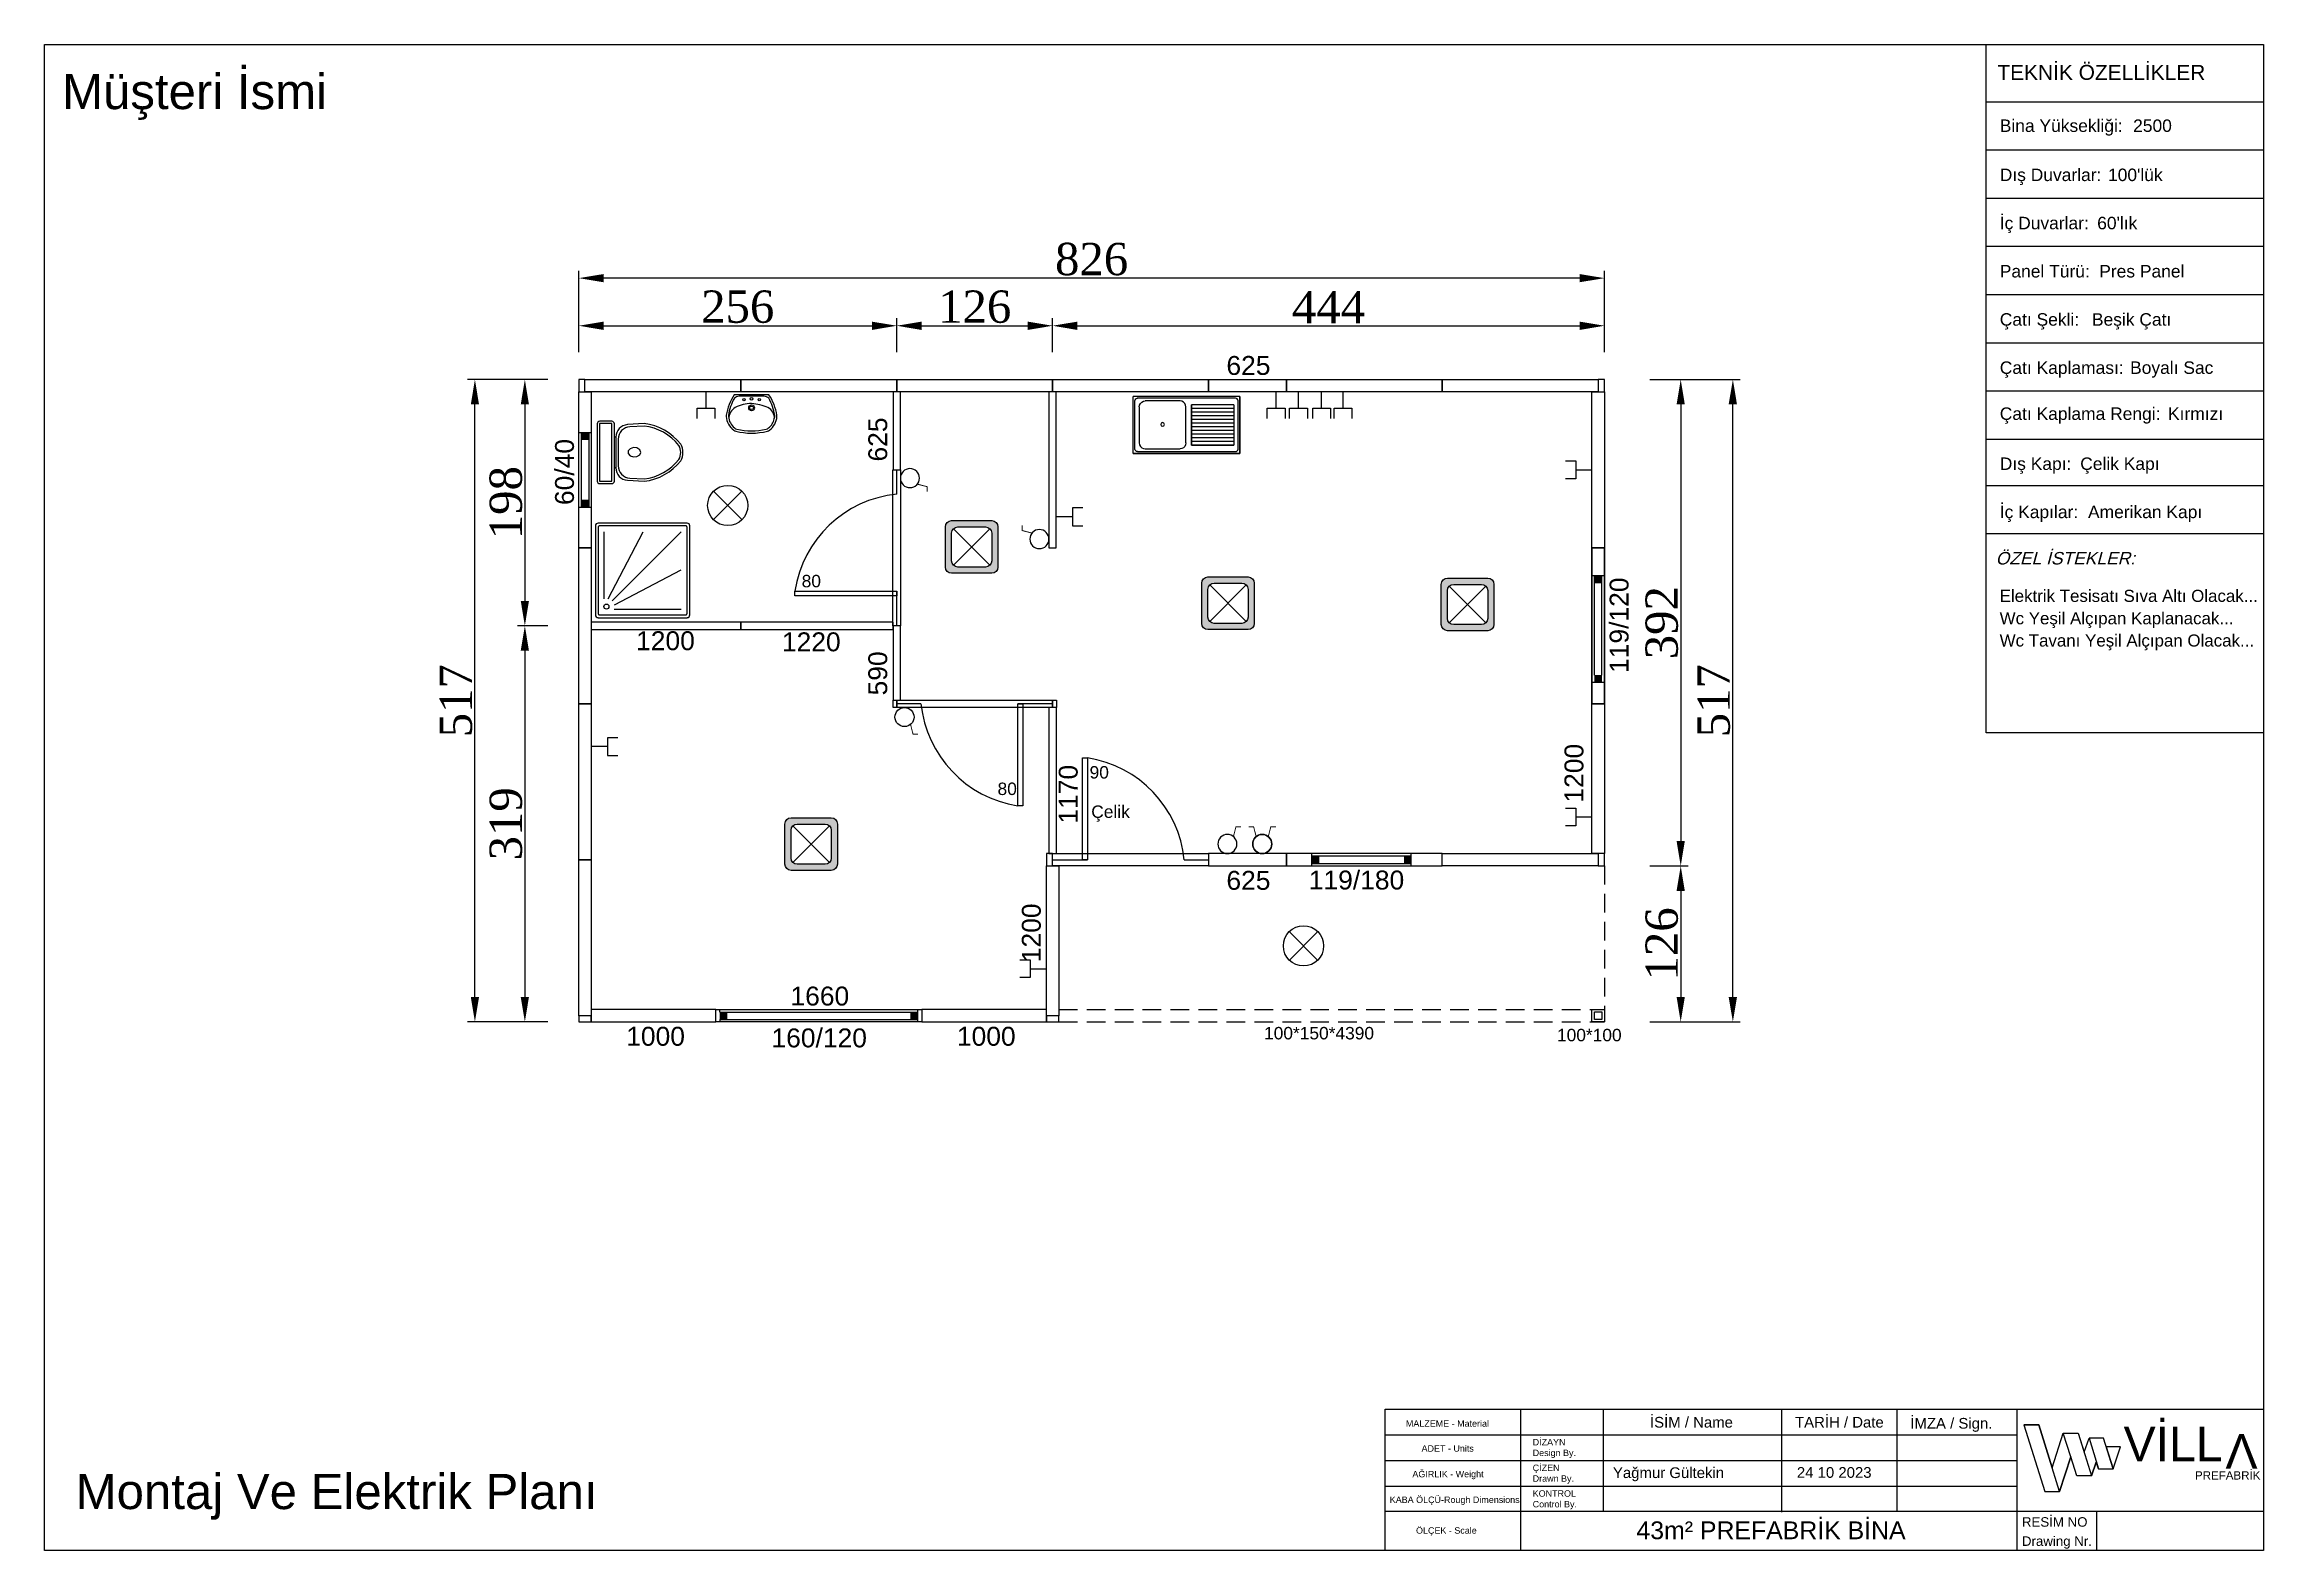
# Model space of a CAD drawing. Header units: millimetres. Extents: x 207124 to 218642, y -214832 to -203379.
# Drawn here: x 208136 to 209923, y -204591 to -203379 of the extents above; entities that cross this region are included whole.
import ezdxf
from ezdxf.enums import TextEntityAlignment as Align

# ---------------------------------------------------------------- set-up
doc = ezdxf.new("R2010")
doc.units = ezdxf.units.MM
doc.header["$MEASUREMENT"] = 0
doc.linetypes.add('DASHED', pattern=[0.75, 0.5, -0.25])
for name, color, linetype in [('1', 250, 'Continuous'), ('Block1', 255, 'Continuous'), ('DUVAR', 7, 'Continuous'), ('KAPI-PEN', 3, 'Continuous'), ('OLCU', 2, 'Continuous'), ('PANO', 11, 'Continuous'), ('TEFRIS', 4, 'Continuous')]:
    doc.layers.add(name, color=color, linetype=linetype)
doc.styles.add('133', font='times.ttf')
doc.styles.get("Standard").update_dxf_attribs({"font": 'arial.ttf'})
doc.styles.add('YZ', font='arial.ttf', dxfattribs={"oblique": 15})
doc.dimstyles.new('MAKAS', dxfattribs={"dimscale": 20, "dimtxt": 1.3, "dimasz": 1, "dimexe": 0.3, "dimexo": 0.3, "dimgap": 0.1, "dimtad": 1, "dimrnd": 1, "dimzin": 12, "dimdsep": 46, "dimlunit": 6, "dimtxsty": '133', "dimcen": 0.8, "dimdle": 0.0005, "dimclrd": 4, "dimclre": 6, "dimclrt": 2, "dimazin": 3, "dimtfac": 1, "dimtmove": 0, "dimatfit": 2, "dimldrblk": 'DOTSMALL', "dimfxl": 0, "dimtolj": 1, "dimtzin": 0, "dimarcsym": 0})

msp = doc.modelspace()

# ---------------------------------------------------------------- texts
at = {"linetype": 'Continuous', "lineweight": 25}
for s, p in [('Müşteri İsmi', (208150.207, -203431.157)), ('Montaj Ve Elektrik Planı', (208161.147, -204557.871))]:
    msp.add_text(s, height=28.33561, dxfattribs=at).set_placement(p)
at = {"attachment_point": 1}
for s, insert, char_height in [('{\\f@Arial Unicode MS|b0|i0|c162|p34;VİLL}', (209809.989, -204491.634), 27.72), ('{\\f@Arial Unicode MS|b0|i0|c162|p34;PREFABRİK}', (209867.451, -204527.437), 6.6528)]:
    msp.add_mtext_dynamic_manual_height_columns(s, width=1137.80697, gutter_width=12.5, heights=[297.917], dxfattribs=dict(at, insert=insert, char_height=char_height))
at = {"insert": (209917.825, -204525.285), "char_height": 27.72, "attachment_point": 1, "rotation": 180}
msp.add_mtext_dynamic_manual_height_columns('{\\f@Arial Unicode MS|b0|i0|c162|p34;V}', width=1137.80697, gutter_width=12.5, heights=[297.917], dxfattribs=at)
at = {"layer": '1', "color": 4, "lineweight": 25}
msp.add_text('TEKNİK ÖZELLİKLER', height=12.0454, dxfattribs=at).set_placement((209708.351, -203407.613))
at = {"layer": '1', "color": 0, "lineweight": 25}
for s, height, p in [('Bina Yüksekliği:', 10.03784, (209710.289, -203449.511)), ('2500', 10.0378, (209817.648, -203449.511)), ('Dış Duvarlar:  ', 10.03784, (209710.289, -203489.074)), ('Dış Duvarlar:  ', 10.03784, (209710.289, -203489.074)), ("100'lük ", 10.0378, (209797.432, -203489.074)), ('İç Duvarlar:  ', 10.03784, (209710.289, -203527.87)), ("60'lık", 10.0378, (209788.718, -203527.87)), ('Panel Türü: ', 10.03784, (209710.289, -203566.666)), ('Pres Panel', 10.0378, (209790.367, -203566.666)), ('Çatı Şekli:  ', 10.03784, (209710.289, -203605.461)), ('Beşik Çatı', 10.0378, (209784.479, -203605.461)), ('625', 15.2174, (209087.648, -203645.071)), ('Çatı Kaplaması:  ', 10.03784, (209710.289, -203644.257)), ('Boyalı Sac', 10.0378, (209815.212, -203644.257)), ('Çatı Kaplama Rengi:  ', 10.03784, (209710.289, -203681.28)), ('Kırmızı', 10.0378, (209845.749, -203681.28)), ('Dış Kapı:  ', 10.03784, (209710.289, -203721.555)), ('Çelik Kapı', 10.0378, (209775.05, -203721.555)), ('İç Kapılar:  ', 10.03784, (209710.289, -203760.351)), ('Amerikan Kapı', 10.03784, (209781.322, -203760.351)), ('Elektrik Tesisatı Sıva Altı Olacak...', 9.7367, (209710.19, -203827.767)), ('Wc Yeşil Alçıpan Kaplanacak...', 9.7367, (209710.19, -203845.797)), ('1200', 15.2174, (208612.366, -203866.609)), ('1220', 15.2174, (208729.762, -203867.514)), ('Wc Tavanı Yeşil Alçıpan Olacak...', 9.7367, (209710.19, -203863.687)), ('625', 15.2174, (209087.648, -204059.463)), ('119/180', 15.2174, (209153.96, -204059.216)), ('1660', 15.2174, (208736.648, -204152.579)), ('1000', 15.2174, (208604.405, -204184.963)), ('1000', 15.2174, (208870.655, -204184.963)), ('160/120', 15.2174, (208721.372, -204186.271)), ('MALZEME - Material', 5.16141, (209232.136, -204491.576)), ('İSİM / Name', 8.60235, (209428.675, -204492.272)), ('TARİH / Date', 8.60235, (209545.421, -204492.264)), ('İMZA / Sign.', 8.60235, (209638.239, -204493.132)), ('ADET - Units', 5.16141, (209244.765, -204511.643)), ('DİZAYN', 5.1614, (209334.227, -204506.612)), ('AĞIRLIK - Weight', 5.16141, (209237.387, -204532.289)), ('ÇİZEN', 5.1614, (209334.227, -204527.258)), ('Design By.', 5.1614, (209334.227, -204515.215)), ('Yağmur Gültekin', 8.60235, (209398.828, -204532.885)), ('Drawn By.', 5.1614, (209334.227, -204535.86)), ('KONTROL', 5.1614, (209334.227, -204547.904)), ('KABA ÖLÇÜ-Rough Dimensions', 5.16141, (209219.153, -204552.935)), ('Control By.', 5.16141, (209334.227, -204556.506)), ('RESİM NO', 7.6465, (209728.118, -204572.061)), ('ÖLÇEK - Scale', 5.16141, (209240.302, -204577.662)), ('Drawing Nr.', 7.64653, (209728.118, -204587.46))]:
    msp.add_text(s, height=height, dxfattribs=at).set_placement(p)
for s, p in [('625', (208814.54, -203714.789)), ('60/40', (208562.323, -203749.811)), ('119/120', (209411.406, -203884.938)), ('590', (208814.54, -203903.039)), ('1200', (209375.049, -203989.273)), ('1170', (208967.868, -204006.204)), ('1200', (208938.181, -204117.731))]:
    msp.add_text(s, height=15.2174, rotation=90, dxfattribs=at).set_placement(p)
at = {"layer": '1', "color": 0, "lineweight": 25, "style": 'YZ', "oblique": 15}
msp.add_text('ÖZEL İSTEKLER:', height=10.03784, dxfattribs=at).set_placement((209706.98, -203797.638))
at = {"layer": '1', "color": 0, "lineweight": 25}
msp.add_text('24 10 2023', height=8.6024, dxfattribs=at).set_placement((209607.052, -204532.7), align=Align.RIGHT)
msp.add_text('43m² PREFABRİK BİNA', height=14.31952, dxfattribs=at).set_placement((209526.105, -204582.115), align=Align.CENTER)
at = {"layer": 'Block1', "color": 0, "linetype": 'Continuous'}
for s, p in [('80', (208745.676, -203816.008)), ('80', (208903.388, -203983.18)), ('90', (208977.492, -203969.911)), ('Çelik', (208978.821, -204001.59))]:
    msp.add_text(s, height=10, dxfattribs=at).set_placement(p)
at = {"layer": 'Block1', "linetype": 'Continuous', "char_height": 10, "width": 30.9087, "attachment_point": 1}
for s, insert in [('{\\C0;100*150*4390}', (209117.939, -204169.845)), ('{\\C0;100*100}', (209353.793, -204171.359))]:
    msp.add_mtext(s, dxfattribs=dict(at, insert=insert))

# ---------------------------------------------------------------- blocks, each defined once
blk = doc.blocks.new('110')
blk.add_lwpolyline([(74265.2, -40100.5), (74265.2, -40226), (74275.2, -40226), (74275.2, -40100.5)], close=True)
blk = doc.blocks.new('jyt')
at = {"layer": 'PANO', "color": 1}
for p, q in [((-19934.2, -6827.4), (-19934.2, -6747.4)), ((-19928.2, -6827.4), (-19928.2, -6747.4))]:
    blk.add_line(p, q, dxfattribs=at)
for points in [[(-19926.2, -6747.4), (-19936.2, -6747.4)], [(-19926.2, -6833.4), (-19936.2, -6833.4)]]:
    blk.add_lwpolyline(points, dxfattribs=at)
for points in [[(-19928.2, -6747.4), (-19928.2, -6753.4), (-19934.2, -6747.4), (-19934.2, -6753.4)], [(-19928.2, -6833.4), (-19928.2, -6827.4), (-19934.2, -6833.4), (-19934.2, -6827.4)]]:
    blk.add_solid(points, dxfattribs=at)
blk = doc.blocks.new('113')
for points in [[(74265.2, -40728), (74265.2, -40853.5), (74275.2, -40853.5), (74275.2, -40728)], [(74265.2, -40728), (74265.2, -40853.5), (74275.2, -40853.5), (74275.2, -40728)], [(74275.2, -40853.5), (74275.2, -40728), (74265.2, -40728), (74265.2, -40853.5)]]:
    blk.add_lwpolyline(points, close=True)
at = {"layer": 'KAPI-PEN'}
for points in [[(74270.2, -40728), (74270.2, -40756)], [(74270.2, -40834), (74270.2, -40853.5)]]:
    blk.add_lwpolyline(points, dxfattribs=at)
blk.add_lwpolyline([(74270.2, -40834, -0.341049), (74188.2, -40756), (74270.2, -40756), (74270.2, -40752), (74188.2, -40752), (74188.2, -40756)], format="xyb", dxfattribs=at)
blk = doc.blocks.new('ey')
at = {"layer": 'PANO', "color": 1}
for p, q in [((-19606.1, -6885.5), (-19526.1, -6885.5)), ((-19606.1, -6891.5), (-19526.1, -6891.5))]:
    blk.add_line(p, q, dxfattribs=at)
for points in [[(-19606.1, -6893.5), (-19606.1, -6883.5)], [(-19526.1, -6893.5), (-19526.1, -6883.5)]]:
    blk.add_lwpolyline(points, dxfattribs=at)
for points in [[(-19606.1, -6891.5), (-19600.1, -6891.5), (-19606.1, -6885.5), (-19600.1, -6885.5)], [(-19526.1, -6891.5), (-19532.1, -6891.5), (-19526.1, -6885.5), (-19532.1, -6885.5)]]:
    blk.add_solid(points, dxfattribs=at)
blk = doc.blocks.new('gfj')
at = {"layer": 'Block1', "color": 1}
for p, q in [((-3418.2, -20535), (-3418.2, -20533)), ((-3418.2, -20541), (-3418.2, -20543))]:
    blk.add_line(p, q, dxfattribs=at)
at = {"layer": 'PANO', "color": 1}
for p, q in [((-3418.2, -20535), (-3258.7, -20535)), ((-3418.2, -20541), (-3258.7, -20541))]:
    blk.add_line(p, q, dxfattribs=at)
blk.add_lwpolyline([(-3258.7, -20543), (-3258.7, -20533)], dxfattribs=at)
for points in [[(-3418.2, -20541), (-3412.2, -20541), (-3418.2, -20535), (-3412.2, -20535)], [(-3258.7, -20541), (-3264.7, -20541), (-3258.7, -20535), (-3264.7, -20535)]]:
    blk.add_solid(points, dxfattribs=at)
blk = doc.blocks.new('sfjh')
at = {"layer": 'PANO', "color": 1}
for p, q in [((-19665, -7182.8), (-19665, -7242.8)), ((-19659, -7182.8), (-19659, -7242.8))]:
    blk.add_line(p, q, dxfattribs=at)
for points in [[(-19667, -7182.8), (-19657, -7182.8)], [(-19667, -7242.8), (-19657, -7242.8)]]:
    blk.add_lwpolyline(points, dxfattribs=at)
for points in [[(-19665, -7182.8), (-19665, -7188.8), (-19659, -7182.8), (-19659, -7188.8)], [(-19665, -7242.8), (-19665, -7236.8), (-19659, -7242.8), (-19659, -7236.8)]]:
    blk.add_solid(points, dxfattribs=at)
blk = doc.blocks.new('KAPI')
for points in [[(68907.3, -39991.1), (68907.3, -40116.6), (68913.3, -40116.6), (68913.3, -39991.1)], [(68907.3, -39991.1), (68907.3, -40116.6), (68913.3, -40116.6), (68913.3, -39991.1)], [(68913.3, -40116.6), (68913.3, -39991.1), (68907.3, -39991.1), (68907.3, -40116.6)]]:
    blk.add_lwpolyline(points, close=True)
at = {"layer": 'KAPI-PEN'}
for points in [[(68910.3, -39991.1), (68910.3, -40019.1)], [(68910.3, -40097.1), (68910.3, -40116.6)]]:
    blk.add_lwpolyline(points, dxfattribs=at)
blk.add_lwpolyline([(68910.3, -40097.1, -0.341049), (68828.3, -40019.1), (68910.3, -40019.1), (68910.3, -40015.1), (68828.3, -40015.1), (68828.3, -40019.1)], format="xyb", dxfattribs=at)
blk = doc.blocks.new('D')
blk.add_lwpolyline([(69161.3, -39614.6), (69286.8, -39614.6), (69286.8, -39608.6), (69161.3, -39608.6)], close=True)
blk = doc.blocks.new('GLOP')
at = {"layer": 'DUVAR', "color": 1}
for p, q in [((11.4, -11.4), (-11.4, 11.4)), ((11.4, 11.4), (-11.4, -11.4))]:
    blk.add_line(p, q, dxfattribs=at)
blk.add_circle((0, 0), 16.2, dxfattribs=at)
blk = doc.blocks.new('ANAHTAR')
at = {"layer": 'OLCU', "color": 20, "const_width": 0.735}
blk.add_lwpolyline([(-6.1, -4.9), (-13.8, -6.9), (-13.8, -11)], dxfattribs=at)
at = {"layer": 'OLCU', "color": 20}
blk.add_circle((0, 0), 7.67, dxfattribs=at)
blk = doc.blocks.new('LAVABO')
at = {"layer": 'TEFRIS'}
for points in [[(13.9, 0, 0.112842), (20.4, 16.5, 0.051406), (20.4, 17.4, 0.218961), (14.4, 28.5, 0.113197), (12.7, 29.3, 0.122001), (-12.7, 29.3, 0.113197), (-14.4, 28.5, 0.218961), (-20.4, 17.4, 0.051406), (-20.4, 16.5, 0.112842), (-13.9, 0)], [(10, 1.2, 0.248162), (13.8, 2.8, 0.097547), (18.6, 16.6, 0.057084), (18.6, 17.5, 0.205938), (13.7, 26.7, 0.12541), (11.8, 27.7, 0.11725), (-11.8, 27.7, 0.12541), (-13.7, 26.7, 0.174088), (-18.3, 19.3, 0.114282), (-18.6, 16.6, 0.097547), (-13.8, 2.8, 0.248162), (-10, 1.2)]]:
    blk.add_lwpolyline(points, format="xyb", close=True, dxfattribs=at)
blk.add_lwpolyline([(-18.3, 19.3, 0.321438), (-13.2, 10.3, 0.098457), (0, 7.1, 0.139763), (13.2, 10.3, 0.277065), (18.3, 19.3)], format="xyb", dxfattribs=at)
for centre, radius in [((-6.2, 4), 0.923), ((0, 10.5), 2.31), ((0, 10.5), 1.42), ((0, 3.2), 1.08), ((6.2, 4), 0.923)]:
    blk.add_circle(centre, radius, dxfattribs=at)
blk = doc.blocks.new('DUS')
at = {"layer": 'TEFRIS'}
for p, q in [((-1.6, 0.7), (-73.1, 0.7)), ((-75.3, -1.6), (-75.3, -73.1)), ((-73.1, -2.4), (-73.1, -72.3)), ((-2.4, -1.6), (-72.3, -1.6)), ((-14.5, -6.2), (-68.5, -6.2)), ((-14.6, -9.6), (-68.5, -37.7)), ((-12.9, -12.9), (-68.5, -68.5)), ((-9.6, -14.6), (-37.7, -68.5)), ((-6.2, -68.5), (-6.2, -14.5)), ((-1.6, -72.3), (-1.6, -2.4)), ((0.7, -73.1), (0.7, -1.6)), ((-73.1, -75.3), (-1.6, -75.3)), ((-72.3, -73.1), (-2.4, -73.1))]:
    blk.add_line(p, q, dxfattribs=at)
blk.add_circle((-8.2, -8.2), 2.03, dxfattribs=at)
for centre, radius, start, end in [((-73.1, -1.6), 2.28, 90, 180), ((-1.6, -1.6), 2.28, 0, 90), ((-72.3, -2.4), 0.76, 90, 180), ((-2.4, -2.4), 0.76, 360, 90), ((-73.1, -73.1), 2.28, 180, 270), ((-72.3, -72.3), 0.76, 180, 270), ((-2.4, -72.3), 0.76, 270, 0), ((-1.6, -73.1), 2.28, 270, 360)]:
    blk.add_arc(centre, radius, start, end, dxfattribs=at)
blk = doc.blocks.new('KLOZET')
at = {"layer": 'TEFRIS'}
for p, q in [((-15, 12.4), (-13.8, 12.4)), ((-15, -12.4), (-13.8, -12.4))]:
    blk.add_line(p, q, dxfattribs=at)
for points in [[(-67.2, -6.6, 0.199825), (-37.9, -23.2), (-24.4, -22.4, 0.397632), (-15, -12.4), (-15, 12.4, 0.397632), (-24.4, 22.4), (-37.9, 23.2, 0.199825), (-67.2, 6.6, 0.284389)], [(-37.8, -21.3), (-26.4, -20.7, 0.398989), (-16.9, -10.7), (-16.9, 10.7, 0.398989), (-26.4, 20.7), (-37.8, 21.3, 0.197715), (-65.7, 5.6, 0.284389), (-65.7, -5.6, 0.197715)], [(-2, -25.1, 0.414214), (0, -23.1), (0, 23.1, 0.414214), (-2, 25.1), (-11.8, 25.1, 0.414214), (-13.8, 23.1), (-13.8, -23.1, 0.414214), (-11.8, -25.1)]]:
    blk.add_lwpolyline(points, format="xyb", close=True, dxfattribs=at)
blk.add_lwpolyline([(-11.9, -23.2), (-1.9, -23.2), (-1.9, 23.2), (-11.9, 23.2)], close=True, dxfattribs=at)
at = {"layer": 'TEFRIS', "linetype": 'Continuous'}
blk.add_polyline3d([(-35, -0.1, 0), (-34.2, -2.2, 0), (-32, -3.6, 0), (-29.1, -3.9, 0), (-26.5, -3, 0), (-24.9, -1.2, 0), (-24.9, 0.9, 0), (-26.5, 2.7, 0), (-29.1, 3.6, 0), (-32, 3.3, 0), (-34.2, 1.9, 0), (-35, -0.1, 0)], dxfattribs=at)
blk = doc.blocks.new('EVYE')
at = {"layer": 'TEFRIS'}
for p, q in [((-45.2, 24.7), (40.8, 24.7)), ((-45.2, 24.7), (-45.2, -21.3)), ((-41.7, 23.2), (37.3, 23.2)), ((-35.4, 21, -1.5), (-7.4, 21, -1.5)), ((35.8, 18.1, -1.7), (1.9, 18.1, -1.7)), ((1.9, 18.1, -1.7), (1.9, -14.6, -1.7)), ((35.8, -14.6, -1.7), (35.8, 18.1, -1.7)), ((40.8, 24.7), (40.8, -21.3)), ((-40.2, -12.8, -1.5), (-40.2, 16.2, -1.5)), ((35.8, 15.1, -1.7), (1.9, 15.1, -1.7)), ((35.8, 12.2, -1.7), (1.9, 12.2, -1.7)), ((35.8, 9.2, -1.7), (1.9, 9.2, -1.7)), ((35.8, 6.2, -1.7), (1.9, 6.2, -1.7)), ((35.8, 3.2, -1.7), (1.9, 3.2, -1.7)), ((35.8, 0.3, -1.7), (1.9, 0.3, -1.7)), ((35.8, -2.7, -1.7), (1.9, -2.7, -1.7)), ((35.8, -5.7, -1.7), (1.9, -5.7, -1.7)), ((35.8, -8.6, -1.7), (1.9, -8.6, -1.7)), ((35.8, -11.6, -1.7), (1.9, -11.6, -1.7)), ((35.8, -14.6, -1.7), (1.9, -14.6, -1.7)), ((40.8, -21.3), (-45.2, -21.3)), ((37.3, -19.8), (-41.8, -19.8))]:
    blk.add_line(p, q, dxfattribs=at)
blk.add_circle((-21.4, 1.3, -4.5), 1.49, dxfattribs=at)
for points, invisible_edges in [([(-35.4, 21, -1.5), (-80.6, 20.6, -1.5), (-36.9, 20.8, -1.5)], 3), ([(-36.9, 20.8, -1.5), (-80.6, 20.6, -1.5), (-38.2, 20.1, -1.5)], 3), ([(-38.2, -16.7, -1.5), (-79.5, 21.7, -1.5), (-39.3, -15.6, -1.5)], 3), ([(-39.3, -15.6, -1.5), (-79.5, 21.7, -1.5), (-40, -14.3, -1.5)], 3), ([(-40, -14.3, -1.5), (-79.5, 21.7, -1.5), (-40.2, -12.8, -1.5)], 3), ([(-38.2, 20.1, -1.5), (-79.5, -18.3, -1.5), (-39.3, 19, -1.5)], 3), ([(-39.3, 19, -1.5), (-79.5, -18.3, -1.5), (-40, 17.7, -1.5)], 3), ([(37.3, 23.2), (40.8, 24.7), (-45.2, 24.7)], 13), ([(37.3, 23.2), (-45.2, 24.7), (37.3, 23.2)], 3), ([(-45.2, 24.7), (-41.7, 23.2), (37.3, 23.2)], 13), ([(-43.6, 22), (-45.2, 24.7), (-43.1, 22.6)], 3), ([(-43.7, -17.8), (-45.2, 24.7), (-43.7, 21.2)], 3), ([(-43.1, 22.6), (-45.2, 24.7), (-42.5, 23)], 3), ([(-42.5, 23), (-45.2, 24.7), (-41.8, 23.2)], 3), ([(-43.7, 21.2), (-45.2, 24.7), (-43.7, 21.2)], 3), ([(-43.7, 21.2), (-45.2, 24.7), (-43.6, 22)], 3), ([(-43.7, -17.8), (-45.2, 24.7), (-43.7, -17.8)], 3), ([(-41.8, 23.2), (40.8, 24.7), (-41.7, 23.2)], 3), ([(-7.4, 21, -1.5), (37.8, 20.6, -1.5), (-5.9, 20.8, -1.5)], 3), ([(-5.9, 20.8, -1.5), (37.8, 20.6, -1.5), (-4.6, 20.1, -1.5)], 3), ([(-4.6, -16.7, -1.5), (36.7, 21.7, -1.5), (-3.5, -15.6, -1.5)], 3), ([(-4.6, 20.1, -1.5), (36.7, -18.3, -1.5), (-3.5, 19, -1.5)], 3), ([(-3.5, -15.6, -1.5), (36.7, 21.7, -1.5), (-2.9, -14.3, -1.5)], 3), ([(-3.5, 19, -1.5), (36.7, -18.3, -1.5), (-2.9, 17.7, -1.5)], 3), ([(-2.9, -14.3, -1.5), (36.7, 21.7, -1.5), (-2.6, -12.8, -1.5)], 3), ([(-2.6, -12.8, -1.5), (36.7, 21.7, -1.5), (-2.6, 16.2, -1.5)], 3), ([(1.9, -14.6, -1.7), (1.9, 18.1, -1.7), (35.8, 18.1, -1.7)], 12), ([(38.1, 23), (40.8, 24.7), (37.3, 23.2)], 3), ([(38.7, 22.6), (40.8, 24.7), (38.1, 23)], 3), ([(39.1, 22), (40.8, 24.7), (38.7, 22.6)], 3), ([(39.3, 21.2), (40.8, 24.7), (39.1, 22)], 3), ([(39.3, -17.8), (40.8, -21.3), (40.8, 24.7)], 13), ([(39.3, -17.8), (40.8, 24.7), (39.3, -17.8)], 3), ([(39.3, -17.8), (40.8, 24.7), (39.3, 21.2)], 3), ([(39.3, 21.2), (40.8, 24.7), (39.3, 21.2)], 3), ([(-40, 17.7, -1.5), (-79.5, -18.3, -1.5), (-40.2, 16.2, -1.5)], 3), ([(-2.9, 17.7, -1.5), (36.7, -18.3, -1.5), (-2.6, 16.2, -1.5)], 3), ([(-36.9, -17.4, -1.5), (-80.6, -17.2, -1.5), (-38.2, -16.7, -1.5)], 3), ([(-35.4, -17.6, -1.5), (-80.6, -17.2, -1.5), (-36.9, -17.4, -1.5)], 3), ([(-43.6, -18.6), (-45.2, -21.3), (-43.7, -17.8)], 3), ([(-35.4, -17.6, -1.5), (37.7, -17.6, -1.5), (-7.4, -17.6, -1.5)], 3), ([(-7.4, -17.6, -1.5), (37.8, -17.2, -1.5), (-5.9, -17.4, -1.5)], 3), ([(-5.9, -17.4, -1.5), (37.8, -17.2, -1.5), (-4.6, -16.7, -1.5)], 3), ([(39.1, -18.6), (40.8, -21.3), (39.3, -17.8)], 3), ([(-43.1, -19.2), (-45.2, -21.3), (-43.6, -18.6)], 3), ([(-42.5, -19.6), (-45.2, -21.3), (-43.1, -19.2)], 3), ([(-41.8, -19.8), (-45.2, -21.3), (-42.5, -19.6)], 3), ([(-41.7, -19.8), (-45.2, -21.3), (-41.8, -19.8)], 3), ([(37.3, -19.8), (40.8, -21.3), (38.1, -19.6)], 3), ([(37.3, -19.8), (40.8, -21.3), (37.3, -19.8)], 3), ([(38.1, -19.6), (40.8, -21.3), (38.7, -19.2)], 3), ([(38.7, -19.2), (40.8, -21.3), (39.1, -18.6)], 3)]:
    blk.add_3dface(points, dxfattribs=dict(at, invisible_edges=invisible_edges))
blk = doc.blocks.new('TELPRIZ')
at = {"layer": 'DUVAR', "color": 1}
for p, q in [((-7.2, 21.4), (-7.2, 13.1)), ((7.2, 13.1), (7.2, 21.4)), ((-7.2, 13.1), (7.2, 13.1)), ((0, 13.1), (0, 0))]:
    blk.add_line(p, q, dxfattribs=at)
blk = doc.blocks.new('*D7111')
at = {"layer": 'Defpoints', "color": 0}
for p in [(208822.2, -203605.5), (208566.2, -203632.9), (208822.2, -203632.9)]:
    blk.add_point(p, dxfattribs=at)
at = {"layer": 'DUVAR', "color": 6, "lineweight": -2}
for p, q in [((208566.2, -203626.9), (208566.2, -203599.5)), ((208822.2, -203626.9), (208822.2, -203599.5))]:
    blk.add_line(p, q, dxfattribs=at)
at = {"layer": 'DUVAR', "color": 4, "lineweight": -2}
blk.add_line((208586.2, -203605.5), (208802.2, -203605.5), dxfattribs=at)
at = {"layer": 'DUVAR', "color": 4}
for points in [[(208586.2, -203602.2), (208586.2, -203608.9), (208566.2, -203605.5)], [(208802.2, -203608.9), (208802.2, -203602.2), (208822.2, -203605.5)]]:
    blk.add_solid(points, dxfattribs=at)
at = {"layer": 'DUVAR', "color": 2, "insert": (208694.2, -203590.3), "char_height": 26, "attachment_point": 5, "style": '133'}
blk.add_mtext('\\A1;256', dxfattribs=at)
blk = doc.blocks.new('_DotSmall')
at = {"color": 0, "linetype": 'ByBlock', "const_width": 0.5}
blk.add_lwpolyline([(-0.0625, 0, 1), (0.0625, 0, 1)], format="xyb", close=True, dxfattribs=at)
blk = doc.blocks.new('*D7112')
at = {"layer": 'Defpoints', "color": 0}
for p in [(208947.7, -203605.5), (208822.2, -203632.9), (208947.7, -203632.9)]:
    blk.add_point(p, dxfattribs=at)
at = {"layer": 'DUVAR', "color": 6, "lineweight": -2}
for p, q in [((208822.2, -203626.9), (208822.2, -203599.5)), ((208947.7, -203626.9), (208947.7, -203599.5))]:
    blk.add_line(p, q, dxfattribs=at)
at = {"layer": 'DUVAR', "color": 4, "lineweight": -2}
blk.add_line((208842.2, -203605.5), (208927.7, -203605.5), dxfattribs=at)
at = {"layer": 'DUVAR', "color": 4}
for points in [[(208842.2, -203602.2), (208842.2, -203608.9), (208822.2, -203605.5)], [(208927.7, -203608.9), (208927.7, -203602.2), (208947.7, -203605.5)]]:
    blk.add_solid(points, dxfattribs=at)
at = {"layer": 'DUVAR', "color": 2, "insert": (208885, -203590.3), "char_height": 26, "attachment_point": 5, "style": '133'}
blk.add_mtext('\\A1;126', dxfattribs=at)
blk = doc.blocks.new('*D7113')
at = {"layer": 'Defpoints', "color": 0}
for p in [(209392, -203605.5), (208947.7, -203632.9), (209392, -203632.9)]:
    blk.add_point(p, dxfattribs=at)
at = {"layer": 'DUVAR', "color": 6, "lineweight": -2}
for p, q in [((208947.7, -203626.9), (208947.7, -203599.5)), ((209392, -203626.9), (209392, -203599.5))]:
    blk.add_line(p, q, dxfattribs=at)
at = {"layer": 'DUVAR', "color": 4, "lineweight": -2}
blk.add_line((208967.7, -203605.5), (209372, -203605.5), dxfattribs=at)
at = {"layer": 'DUVAR', "color": 4}
for points in [[(208967.7, -203602.2), (208967.7, -203608.9), (208947.7, -203605.5)], [(209372, -203608.9), (209372, -203602.2), (209392, -203605.5)]]:
    blk.add_solid(points, dxfattribs=at)
at = {"layer": 'DUVAR', "color": 2, "insert": (209169.8, -203590.6), "char_height": 26, "attachment_point": 5, "style": '133'}
blk.add_mtext('\\A1;444', dxfattribs=at)
blk = doc.blocks.new('*D7114')
at = {"layer": 'Defpoints', "color": 0}
for p in [(208566.2, -203567.2), (208566.2, -203605.5), (209392, -203605.5)]:
    blk.add_point(p, dxfattribs=at)
at = {"layer": 'DUVAR', "color": 6, "lineweight": -2}
for p, q in [((208566.2, -203599.5), (208566.2, -203561.2)), ((209392, -203599.5), (209392, -203561.2))]:
    blk.add_line(p, q, dxfattribs=at)
at = {"layer": 'DUVAR', "color": 4, "lineweight": -2}
blk.add_line((209372, -203567.2), (208586.2, -203567.2), dxfattribs=at)
at = {"layer": 'DUVAR', "color": 4}
for points in [[(208586.2, -203563.9), (208586.2, -203570.5), (208566.2, -203567.2)], [(209372, -203570.5), (209372, -203563.9), (209392, -203567.2)]]:
    blk.add_solid(points, dxfattribs=at)
at = {"layer": 'DUVAR', "color": 2, "insert": (208979.1, -203552), "char_height": 26, "attachment_point": 5, "style": '133'}
blk.add_mtext('\\A1;826', dxfattribs=at)
blk = doc.blocks.new('*D7116')
at = {"layer": 'Defpoints', "color": 0}
for p in [(208547.4, -203648.8), (208522.8, -203847), (208547.4, -203847)]:
    blk.add_point(p, dxfattribs=at)
at = {"layer": 'DUVAR', "color": 6, "lineweight": -2}
for p, q in [((208541.4, -203648.8), (208516.8, -203648.8)), ((208541.4, -203847), (208516.8, -203847))]:
    blk.add_line(p, q, dxfattribs=at)
at = {"layer": 'DUVAR', "color": 4, "lineweight": -2}
blk.add_line((208522.8, -203668.8), (208522.8, -203827), dxfattribs=at)
at = {"layer": 'DUVAR', "color": 4}
for points in [[(208526.1, -203668.8), (208519.5, -203668.8), (208522.8, -203648.8)], [(208519.5, -203827), (208526.1, -203827), (208522.8, -203847)]]:
    blk.add_solid(points, dxfattribs=at)
at = {"layer": 'DUVAR', "color": 2, "insert": (208507.6, -203747.9), "char_height": 26, "attachment_point": 5, "rotation": 90, "style": '133'}
blk.add_mtext('\\A1;198', dxfattribs=at)
blk = doc.blocks.new('*D7117')
at = {"layer": 'Defpoints', "color": 0}
for p in [(208547.4, -203847), (208522.8, -204165.8), (208547.4, -204165.8)]:
    blk.add_point(p, dxfattribs=at)
at = {"layer": 'DUVAR', "color": 6, "lineweight": -2}
for p, q in [((208541.4, -203847), (208516.8, -203847)), ((208541.4, -204165.8), (208516.8, -204165.8))]:
    blk.add_line(p, q, dxfattribs=at)
at = {"layer": 'DUVAR', "color": 4, "lineweight": -2}
blk.add_line((208522.8, -203867), (208522.8, -204145.8), dxfattribs=at)
at = {"layer": 'DUVAR', "color": 4}
for points in [[(208526.1, -203867), (208519.5, -203867), (208522.8, -203847)], [(208519.5, -204145.8), (208526.1, -204145.8), (208522.8, -204165.8)]]:
    blk.add_solid(points, dxfattribs=at)
at = {"layer": 'DUVAR', "color": 2, "insert": (208507.6, -204006.4), "char_height": 26, "attachment_point": 5, "rotation": 90, "style": '133'}
blk.add_mtext('\\A1;319', dxfattribs=at)
blk = doc.blocks.new('*D7118')
at = {"layer": 'Defpoints', "color": 0}
for p in [(208482.6, -203648.8), (208522.8, -203648.8), (208522.8, -204165.8)]:
    blk.add_point(p, dxfattribs=at)
at = {"layer": 'DUVAR', "color": 6, "lineweight": -2}
for p, q in [((208516.8, -203648.8), (208476.6, -203648.8)), ((208516.8, -204165.8), (208476.6, -204165.8))]:
    blk.add_line(p, q, dxfattribs=at)
at = {"layer": 'DUVAR', "color": 4, "lineweight": -2}
blk.add_line((208482.6, -204145.8), (208482.6, -203668.8), dxfattribs=at)
at = {"layer": 'DUVAR', "color": 4}
for points in [[(208485.9, -203668.8), (208479.3, -203668.8), (208482.6, -203648.8)], [(208479.3, -204145.8), (208485.9, -204145.8), (208482.6, -204165.8)]]:
    blk.add_solid(points, dxfattribs=at)
at = {"layer": 'DUVAR', "color": 2, "insert": (208467.4, -203907.3), "char_height": 26, "attachment_point": 5, "rotation": 90, "style": '133'}
blk.add_mtext('\\A1;517', dxfattribs=at)
blk = doc.blocks.new('*D7119')
at = {"layer": 'Defpoints', "color": 0}
for p in [(209422.6, -203648.8), (209422.6, -204040.3), (209453.4, -204040.3)]:
    blk.add_point(p, dxfattribs=at)
at = {"layer": 'DUVAR', "color": 6, "lineweight": -2}
for p, q in [((209428.6, -203648.8), (209459.4, -203648.8)), ((209428.6, -204040.3), (209459.4, -204040.3))]:
    blk.add_line(p, q, dxfattribs=at)
at = {"layer": 'DUVAR', "color": 4, "lineweight": -2}
blk.add_line((209453.4, -203668.8), (209453.4, -204020.3), dxfattribs=at)
at = {"layer": 'DUVAR', "color": 4}
for points in [[(209456.7, -203668.8), (209450.1, -203668.8), (209453.4, -203648.8)], [(209450.1, -204020.3), (209456.7, -204020.3), (209453.4, -204040.3)]]:
    blk.add_solid(points, dxfattribs=at)
at = {"layer": 'DUVAR', "color": 2, "insert": (209438.2, -203844.5), "char_height": 26, "attachment_point": 5, "rotation": 90, "style": '133'}
blk.add_mtext('\\A1;392', dxfattribs=at)
blk = doc.blocks.new('*D7120')
at = {"layer": 'Defpoints', "color": 0}
for p in [(209422.6, -204040.3), (209422.6, -204165.8), (209453.4, -204165.8)]:
    blk.add_point(p, dxfattribs=at)
at = {"layer": 'DUVAR', "color": 6, "lineweight": -2}
for p, q in [((209428.6, -204040.3), (209459.4, -204040.3)), ((209428.6, -204165.8), (209459.4, -204165.8))]:
    blk.add_line(p, q, dxfattribs=at)
at = {"layer": 'DUVAR', "color": 4, "lineweight": -2}
blk.add_line((209453.4, -204060.3), (209453.4, -204145.8), dxfattribs=at)
at = {"layer": 'DUVAR', "color": 4}
for points in [[(209456.7, -204060.3), (209450.1, -204060.3), (209453.4, -204040.3)], [(209450.1, -204145.8), (209456.7, -204145.8), (209453.4, -204165.8)]]:
    blk.add_solid(points, dxfattribs=at)
at = {"layer": 'DUVAR', "color": 2, "insert": (209438.2, -204103), "char_height": 26, "attachment_point": 5, "rotation": 90, "style": '133'}
blk.add_mtext('\\A1;126', dxfattribs=at)
blk = doc.blocks.new('*D7121')
at = {"layer": 'Defpoints', "color": 0}
for p in [(209453.4, -203648.8), (209495.4, -203648.8), (209453.4, -204165.8)]:
    blk.add_point(p, dxfattribs=at)
at = {"layer": 'DUVAR', "color": 6, "lineweight": -2}
for p, q in [((209459.4, -203648.8), (209501.4, -203648.8)), ((209459.4, -204165.8), (209501.4, -204165.8))]:
    blk.add_line(p, q, dxfattribs=at)
at = {"layer": 'DUVAR', "color": 4, "lineweight": -2}
blk.add_line((209495.4, -204145.8), (209495.4, -203668.8), dxfattribs=at)
at = {"layer": 'DUVAR', "color": 4}
for points in [[(209498.7, -203668.8), (209492, -203668.8), (209495.4, -203648.8)], [(209492, -204145.8), (209498.7, -204145.8), (209495.4, -204165.8)]]:
    blk.add_solid(points, dxfattribs=at)
at = {"layer": 'DUVAR', "color": 2, "insert": (209480.1, -203907.3), "char_height": 26, "attachment_point": 5, "rotation": 90, "style": '133'}
blk.add_mtext('\\A1;517', dxfattribs=at)

# ---------------------------------------------------------------- dimensions: what is measured, and where the dimension line sits
at = {"layer": 'DUVAR', "color": 1}
for p1, p2, distance, picture, middle in [((209391.959, -203605.528), (208566.209, -203605.528), -38.319, '*D7114', (208979.084, -203552.014)), ((208566.209, -203632.863), (208822.209, -203632.863), 27.335, '*D7111', (208694.209, -203590.333)), ((208822.209, -203632.863), (208947.709, -203632.863), 27.335, '*D7112', (208884.959, -203590.333)), ((208947.709, -203632.863), (209391.959, -203632.863), 27.335, '*D7113', (209169.834, -203590.554)), ((208522.815, -204165.775), (208522.815, -203648.775), 40.222, '*D7118', (208467.359, -203907.275)), ((208547.379, -203648.775), (208547.379, -203847.025), -24.564, '*D7116', (208507.58, -203747.9)), ((209422.623, -203648.775), (209422.623, -204040.275), 30.775, '*D7119', (209438.164, -203844.525)), ((209453.398, -204165.775), (209453.398, -203648.775), -41.957, '*D7121', (209480.121, -203907.275)), ((208547.379, -203847.025), (208547.379, -204165.775), -24.564, '*D7117', (208507.58, -204006.4)), ((209422.623, -204040.275), (209422.623, -204165.775), 30.775, '*D7120', (209438.203, -204103.025))]:
    dim = msp.add_aligned_dim(p1=p1, p2=p2, distance=distance, dimstyle='MAKAS', dxfattribs=at)
    dim.commit()
    dim.dimension.update_dxf_attribs({"geometry": picture, "text_midpoint": middle})

# ---------------------------------------------------------------- hatches: boundary and pattern name
at = {"layer": 'Block1'}
h = msp.add_hatch(color=0, dxfattribs=at)
edge = h.paths.add_edge_path()
edge.add_line((208866.362, -203762.36), (208898.722, -203762.36))
edge.add_arc((208898.722, -203767.36), 5, 0, 90, ccw=False)
edge.add_line((208903.722, -203767.36), (208903.722, -203799.72))
edge.add_arc((208898.722, -203799.72), 5, 270, 360, ccw=False)
edge.add_line((208898.722, -203804.72), (208866.362, -203804.72))
edge.add_arc((208866.362, -203799.72), 5, 180, 270, ccw=False)
edge.add_line((208861.362, -203799.72), (208861.362, -203767.36))
edge.add_arc((208866.362, -203767.36), 5, 90, 180, ccw=False)
edge = h.paths.add_edge_path(flags=16)
edge.add_line((208871.362, -203767.36), (208893.722, -203767.36))
edge.add_arc((208893.722, -203772.36), 5, 0, 90, ccw=False)
edge.add_line((208898.722, -203772.36), (208898.722, -203794.72))
edge.add_arc((208893.722, -203794.72), 5, 270, 360, ccw=False)
edge.add_line((208893.722, -203799.72), (208871.362, -203799.72))
edge.add_arc((208871.362, -203794.72), 5, 180, 270, ccw=False)
edge.add_line((208866.362, -203794.72), (208866.362, -203772.36))
edge.add_arc((208871.362, -203772.36), 5, 90, 180, ccw=False)
h = msp.add_hatch(color=0, dxfattribs=at)
edge = h.paths.add_edge_path()
edge.add_line((209072.742, -203807.687), (209105.102, -203807.687))
edge.add_arc((209105.102, -203812.687), 5, 0, 90, ccw=False)
edge.add_line((209110.102, -203812.687), (209110.102, -203845.046))
edge.add_arc((209105.102, -203845.046), 5, 270, 360, ccw=False)
edge.add_line((209105.102, -203850.046), (209072.742, -203850.046))
edge.add_arc((209072.742, -203845.046), 5, 180, 270, ccw=False)
edge.add_line((209067.742, -203845.046), (209067.742, -203812.687))
edge.add_arc((209072.742, -203812.687), 5, 90, 180, ccw=False)
edge = h.paths.add_edge_path(flags=16)
edge.add_line((209077.742, -203812.687), (209100.102, -203812.687))
edge.add_arc((209100.102, -203817.687), 5, 0, 90, ccw=False)
edge.add_line((209105.102, -203817.687), (209105.102, -203840.046))
edge.add_arc((209100.102, -203840.046), 5, 270, 360, ccw=False)
edge.add_line((209100.102, -203845.046), (209077.742, -203845.046))
edge.add_arc((209077.742, -203840.046), 5, 180, 270, ccw=False)
edge.add_line((209072.742, -203840.046), (209072.742, -203817.687))
edge.add_arc((209077.742, -203817.687), 5, 90, 180, ccw=False)
h = msp.add_hatch(color=0, dxfattribs=at)
edge = h.paths.add_edge_path()
edge.add_line((209265.62, -203808.651), (209297.98, -203808.651))
edge.add_arc((209297.98, -203813.651), 5, 0, 90, ccw=False)
edge.add_line((209302.98, -203813.651), (209302.98, -203846.011))
edge.add_arc((209297.98, -203846.011), 5, 270, 360, ccw=False)
edge.add_line((209297.98, -203851.011), (209265.62, -203851.011))
edge.add_arc((209265.62, -203846.011), 5, 180, 270, ccw=False)
edge.add_line((209260.62, -203846.011), (209260.62, -203813.651))
edge.add_arc((209265.62, -203813.651), 5, 90, 180, ccw=False)
edge = h.paths.add_edge_path(flags=16)
edge.add_line((209270.62, -203813.651), (209292.98, -203813.651))
edge.add_arc((209292.98, -203818.651), 5, 0, 90, ccw=False)
edge.add_line((209297.98, -203818.651), (209297.98, -203841.011))
edge.add_arc((209292.98, -203841.011), 5, 270, 360, ccw=False)
edge.add_line((209292.98, -203846.011), (209270.62, -203846.011))
edge.add_arc((209270.62, -203841.011), 5, 180, 270, ccw=False)
edge.add_line((209265.62, -203841.011), (209265.62, -203818.651))
edge.add_arc((209270.62, -203818.651), 5, 90, 180, ccw=False)
h = msp.add_hatch(color=0, dxfattribs=at)
edge = h.paths.add_edge_path()
edge.add_line((208737.134, -204001.529), (208769.494, -204001.529))
edge.add_arc((208769.494, -204006.529), 5, 0, 90, ccw=False)
edge.add_line((208774.494, -204006.529), (208774.494, -204038.889))
edge.add_arc((208769.494, -204038.889), 5, 270, 360, ccw=False)
edge.add_line((208769.494, -204043.889), (208737.134, -204043.889))
edge.add_arc((208737.134, -204038.889), 5, 180, 270, ccw=False)
edge.add_line((208732.134, -204038.889), (208732.134, -204006.529))
edge.add_arc((208737.134, -204006.529), 5, 90, 180, ccw=False)
edge = h.paths.add_edge_path(flags=16)
edge.add_line((208742.134, -204006.529), (208764.494, -204006.529))
edge.add_arc((208764.494, -204011.529), 5, 0, 90, ccw=False)
edge.add_line((208769.494, -204011.529), (208769.494, -204033.889))
edge.add_arc((208764.494, -204033.889), 5, 270, 360, ccw=False)
edge.add_line((208764.494, -204038.889), (208742.134, -204038.889))
edge.add_arc((208742.134, -204033.889), 5, 180, 270, ccw=False)
edge.add_line((208737.134, -204033.889), (208737.134, -204011.529))
edge.add_arc((208742.134, -204011.529), 5, 90, 180, ccw=False)

# ---------------------------------------------------------------- linework, layer by layer
at = {"linetype": 'Continuous', "lineweight": 25}
msp.add_line((209922.706, -204559.947), (209215.402, -204559.947), dxfattribs=at)
at = {"color": 254, "linetype": 'Continuous', "lineweight": 25, "ltscale": 1}
for p, q in [((209922.706, -204559.947), (209723.896, -204559.947)), ((209788.168, -204559.947), (209788.168, -204591.282))]:
    msp.add_line(p, q, dxfattribs=at)
at = {"color": 2}
for points in [[(209922.706, -204591.282), (208135.971, -204591.282), (208135.971, -203379.081), (209922.706, -203379.081)], [(209215.402, -204477.364), (209922.706, -204477.364), (209922.706, -204591.282), (209215.402, -204591.282)]]:
    msp.add_lwpolyline(points, close=True, dxfattribs=at)
for points in [[(209073.209, -203648.775), (209135.959, -203648.775), (209135.959, -203658.775), (209073.209, -203658.775)], [(208576.209, -203658.775), (208576.209, -203784.275), (208566.209, -203784.275), (208566.209, -203658.775)], [(208566.209, -203784.275), (208566.209, -203658.775), (208576.209, -203658.775), (208576.209, -203784.275)], [(208819.209, -203658.775), (208819.21, -203721.526), (208825.21, -203721.526), (208825.209, -203658.775)], [(209381.959, -203909.775), (209381.959, -203784.275), (209391.959, -203784.275), (209391.959, -203909.775)], [(209381.959, -203909.775), (209381.959, -203784.275), (209391.959, -203784.275), (209391.959, -203909.775)], [(209381.959, -203909.775), (209381.959, -203784.275), (209391.959, -203784.275), (209391.959, -203909.775)], [(209391.959, -203909.775), (209391.959, -203784.275), (209381.959, -203784.275), (209381.959, -203909.775)], [(208576.209, -203850.025), (208696.709, -203850.025), (208696.709, -203844.025), (208576.209, -203844.025)], [(208696.709, -203850.025), (208819.209, -203850.025), (208819.209, -203844.025), (208696.709, -203844.025)], [(208819.209, -203847.025), (208819.21, -203906.775), (208825.21, -203906.775), (208825.209, -203847.025)], [(208947.709, -203912.775), (208822.209, -203912.775), (208822.209, -203906.775), (208947.709, -203906.775)], [(208947.709, -203912.775), (208822.209, -203912.775), (208822.209, -203906.775), (208947.709, -203906.775)], [(208822.209, -203906.775), (208947.709, -203906.775), (208947.709, -203912.775), (208822.209, -203912.775)], [(208944.709, -203912.775), (208944.709, -204030.275), (208950.709, -204030.275), (208950.709, -203912.775)], [(209381.959, -204030.275), (209381.959, -203909.775), (209391.959, -203909.775), (209391.959, -204030.275)], [(208942.709, -204160.775), (208942.709, -204040.275), (208952.709, -204040.275), (208952.709, -204160.775)], [(209073.209, -204040.275), (209135.959, -204040.275), (209135.959, -204030.275), (209073.209, -204030.275)], [(209135.959, -204040.275), (209261.459, -204040.275), (209261.459, -204030.275), (209135.959, -204030.275)], [(208576.209, -204165.775), (208676.459, -204165.775), (208676.459, -204155.775), (208576.209, -204155.775)], [(208842.459, -204165.775), (208676.459, -204165.775), (208676.459, -204155.775), (208842.459, -204155.775)], [(208842.459, -204165.775), (208942.709, -204165.775), (208942.709, -204155.775), (208842.459, -204155.775)]]:
    msp.add_lwpolyline(points, close=True)
msp.add_lwpolyline([(209729.644, -204489.987), (209746.545, -204543.649), (209758.314, -204543.649), (209741.691, -204489.987), (209729.644, -204489.987), (209741.691, -204489.987), (209752.475, -204524.802), (209761.403, -204496.698), (209773.465, -204496.698), (209784.204, -204531.098), (209772.288, -204531.098), (209767.419, -204515.709), (209758.314, -204543.649), (209767.419, -204515.709), (209761.403, -204496.698), (209773.465, -204496.698), (209778.301, -204512.189), (209782.144, -204500.814), (209789.646, -204525.365), (209788.005, -204519.993), (209784.204, -204531.098), (209788.005, -204519.993), (209789.646, -204525.365), (209801.709, -204525.365), (209807.446, -204507.724), (209796.001, -204507.724), (209801.709, -204525.365), (209793.765, -204500.814), (209782.144, -204500.814)])
at = {"layer": '1', "color": 7, "linetype": 'Continuous', "lineweight": 25, "ltscale": 1}
for p, q in [((209324.651, -204591.282), (209324.651, -204477.364)), ((209723.896, -204477.364), (209723.896, -204591.282))]:
    msp.add_line(p, q, dxfattribs=at)
at = {"layer": '1', "color": 254, "linetype": 'Continuous', "lineweight": 25, "ltscale": 1, "flags": 128}
for points in [[(209390.89, -204477.364), (209390.89, -204559.947), (209390.89, -204559.947)], [(209534.527, -204477.364), (209534.527, -204560.474)], [(209627.454, -204477.364), (209627.454, -204559.947)]]:
    msp.add_lwpolyline(points, dxfattribs=at)
at = {"layer": '1', "color": 255, "linetype": 'Continuous', "lineweight": 25, "ltscale": 1, "flags": 128}
for points in [[(209215.402, -204498.01), (209390.89, -204498.01), (209534.527, -204498.01), (209593.045, -204498.01), (209723.896, -204498.01)], [(209215.402, -204518.656), (209390.89, -204518.656), (209534.527, -204518.656), (209593.045, -204518.656), (209723.896, -204518.656)], [(209215.402, -204539.301), (209390.89, -204539.301), (209534.527, -204539.301), (209593.045, -204539.301), (209723.896, -204539.301)]]:
    msp.add_lwpolyline(points, dxfattribs=at)
at = {"layer": 'Block1', "color": 1}
for p, q in [((209699.423, -203425.205), (209922.706, -203425.205)), ((209699.423, -203464.001), (209922.706, -203464.001)), ((209699.423, -203502.796), (209922.706, -203502.796)), ((209699.423, -203541.592), (209922.706, -203541.592)), ((209699.423, -203580.388), (209922.706, -203580.388)), ((209699.423, -203619.184), (209922.706, -203619.184)), ((209699.423, -203657.979), (209922.706, -203657.979)), ((209699.423, -203696.775), (209922.706, -203696.775)), ((209699.423, -203734.209), (209922.706, -203734.209)), ((208897.258, -203768.825), (208867.827, -203798.256)), ((208867.827, -203768.825), (208897.258, -203798.256)), ((209699.423, -203772.582), (209922.706, -203772.582)), ((209103.637, -203814.151), (209074.206, -203843.582)), ((209074.206, -203814.151), (209103.637, -203843.582)), ((209296.516, -203815.115), (209267.085, -203844.546)), ((209267.085, -203815.115), (209296.516, -203844.546)), ((208768.029, -204007.994), (208738.598, -204037.425)), ((208738.598, -204007.994), (208768.029, -204037.425))]:
    msp.add_line(p, q, dxfattribs=at)
at = {"layer": 'Block1', "color": 1, "linetype": 'DASHED', "ltscale": 30}
for p, q in [((209391.959, -204040.275), (209391.959, -204165.775)), ((208952.709, -204155.775), (209391.959, -204155.775)), ((208952.709, -204165.775), (209391.959, -204165.775))]:
    msp.add_line(p, q, dxfattribs=at)
at = {"layer": 'Block1', "color": 1}
msp.add_lwpolyline([(209699.423, -203379.081), (209922.706, -203379.081), (209922.706, -203933.169), (209699.423, -203933.169)], close=True, dxfattribs=at)
at = {"layer": 'Block1', "color": 0}
for points in [[(208866.362, -203762.36), (208898.722, -203762.36, -0.41421356), (208903.722, -203767.36), (208903.722, -203799.72, -0.41421356), (208898.722, -203804.72), (208866.362, -203804.72, -0.41421356), (208861.362, -203799.72), (208861.362, -203767.36, -0.41421356)], [(208871.362, -203767.36), (208893.722, -203767.36, -0.41421356), (208898.722, -203772.36), (208898.722, -203794.72, -0.41421356), (208893.722, -203799.72), (208871.362, -203799.72, -0.41421356), (208866.362, -203794.72), (208866.362, -203772.36, -0.41421356)], [(209072.742, -203807.687), (209105.102, -203807.687, -0.41421356), (209110.102, -203812.687), (209110.102, -203845.046, -0.41421356), (209105.102, -203850.046), (209072.742, -203850.046, -0.41421356), (209067.742, -203845.046), (209067.742, -203812.687, -0.41421356)], [(209077.742, -203812.687), (209100.102, -203812.687, -0.41421356), (209105.102, -203817.687), (209105.102, -203840.046, -0.41421356), (209100.102, -203845.046), (209077.742, -203845.046, -0.41421356), (209072.742, -203840.046), (209072.742, -203817.687, -0.41421356)], [(209265.62, -203808.651), (209297.98, -203808.651, -0.41421356), (209302.98, -203813.651), (209302.98, -203846.011, -0.41421356), (209297.98, -203851.011), (209265.62, -203851.011, -0.41421356), (209260.62, -203846.011), (209260.62, -203813.651, -0.41421356)], [(209270.62, -203813.651), (209292.98, -203813.651, -0.41421356), (209297.98, -203818.651), (209297.98, -203841.011, -0.41421356), (209292.98, -203846.011), (209270.62, -203846.011, -0.41421356), (209265.62, -203841.011), (209265.62, -203818.651, -0.41421356)], [(208737.134, -204001.529), (208769.494, -204001.529, -0.41421356), (208774.494, -204006.529), (208774.494, -204038.889, -0.41421356), (208769.494, -204043.889), (208737.134, -204043.889, -0.41421356), (208732.134, -204038.889), (208732.134, -204006.529, -0.41421356)], [(208742.134, -204006.529), (208764.494, -204006.529, -0.41421356), (208769.494, -204011.529), (208769.494, -204033.889, -0.41421356), (208764.494, -204038.889), (208742.134, -204038.889, -0.41421356), (208737.134, -204033.889), (208737.134, -204011.529, -0.41421356)]]:
    msp.add_lwpolyline(points, format="xyb", close=True, dxfattribs=at)
at = {"layer": 'DUVAR', "color": 1}
for points in [[(208571.209, -203648.775), (208566.209, -203648.775), (208566.209, -203658.775), (208571.209, -203658.775)], [(209391.959, -203648.775), (209386.959, -203648.775), (209386.959, -203658.775), (209391.959, -203658.775)], [(208819.21, -203906.775), (208822.209, -203906.775), (208822.209, -203912.775), (208819.21, -203912.775)], [(208947.709, -203906.775), (208950.709, -203906.775), (208950.709, -203912.775), (208947.709, -203912.775)], [(208947.709, -204030.275), (208942.709, -204030.275), (208942.709, -204040.275), (208947.709, -204040.275)], [(209391.959, -204030.275), (209386.959, -204030.275), (209386.959, -204040.275), (209391.959, -204040.275)], [(208566.209, -204160.775), (208566.209, -204165.775), (208576.209, -204165.775), (208576.209, -204160.775)], [(208942.709, -204160.775), (208942.709, -204165.775), (208952.709, -204165.775), (208952.709, -204160.775)], [(209383.959, -204157.775), (209389.959, -204157.775), (209389.959, -204163.775), (209383.959, -204163.775)]]:
    msp.add_lwpolyline(points, close=True, dxfattribs=at)
msp.add_lwpolyline([(209381.959, -204155.775), (209391.959, -204155.775), (209391.959, -204165.775), (209381.959, -204165.775), (209381.959, -204155.775)], dxfattribs=at)
at = {"layer": 'KAPI-PEN'}
for points in [[(208841.709, -203909.775), (208822.209, -203909.775)], [(208947.709, -203909.775), (208919.709, -203909.775)]]:
    msp.add_lwpolyline(points, dxfattribs=at)
msp.add_lwpolyline([(208841.709, -203909.775, 0.34104855), (208919.709, -203991.775), (208919.709, -203909.775), (208923.709, -203909.775), (208923.709, -203991.775), (208919.709, -203991.775)], format="xyb", dxfattribs=at)

# ---------------------------------------------------------------- block references
at = {"xscale": -1}
for name, p, rotation in [('110', (168470.707, -129383.544), 89.99999999999997), ('110', (168596.207, -129383.544), 89.99999999999994), ('110', (168721.707, -129383.544), 89.99999999999994), ('110', (168847.207, -129383.544), 89.99999999999994), ('110', (169035.457, -129383.544), 89.99999999999993), ('110', (169160.957, -129383.544), 89.99999999999993), ('110', (135116.727, -243884.777), 180), ('KAPI', (139911.877, -243838.1), 180), ('110', (134300.977, -244010.277), 180), ('110', (134300.977, -244135.777), 180), ('113', (168219.707, -129765.044), 89.99999999999997), ('110', (134300.977, -244261.277), 180), ('110', (169160.957, -129765.044), 89.99999999999991)]:
    msp.add_blockref(name, p, dxfattribs=dict(at, rotation=rotation))
at = {"rotation": 270}
msp.add_blockref('D', (248559.284, -134497.443), dxfattribs=at)
at = {"layer": 'Block1', "color": 0}
for name, p in [('sfjh', (228233.2, -196508.752)), ('jyt', (229318.113, -197059.314)), ('ey', (228762.584, -197146.759))]:
    msp.add_blockref(name, p, dxfattribs=at)
at = {"layer": 'Block1', "color": 1}
msp.add_blockref('gfj', (212097.952, -183622.819), dxfattribs=at)
at = {"layer": 'TEFRIS', "lineweight": 25, "xscale": -1}
for name, p, rotation in [('TELPRIZ', (208668.685, -203658.775), 180), ('TELPRIZ', (209127.694, -203658.775), 180), ('TELPRIZ', (209145.702, -203658.775), 180), ('TELPRIZ', (209164.317, -203658.775), 180), ('TELPRIZ', (209181.515, -203658.775), 180), ('TELPRIZ', (209381.959, -203721.525), 89.99999999999997), ('ANAHTAR', (208937.04, -203777.226), 180), ('ANAHTAR', (209088.415, -204022.607), 89.99999999999997), ('ANAHTAR', (209116.47, -204022.607), 89.99999999999997), ('TELPRIZ', (209381.959, -204000.853), 89.99999999999997), ('TELPRIZ', (208942.709, -204122.944), 89.99999999999997)]:
    msp.add_blockref(name, p, dxfattribs=dict(at, rotation=rotation))
at = {"layer": 'TEFRIS', "rotation": 180}
for name, p in [('LAVABO', (208705.339, -203661.095)), ('KLOZET', (208581.051, -203707.498)), ('DUS', (208580.282, -203839.766))]:
    msp.add_blockref(name, p, dxfattribs=at)
at = {"layer": 'TEFRIS', "xscale": -1, "rotation": 180}
msp.add_blockref('EVYE', (209057.696, -203683.637, 1.7), dxfattribs=at)
at = {"layer": 'TEFRIS', "lineweight": 25, "xscale": -1}
msp.add_blockref('ANAHTAR', (208832.877, -203728.138), dxfattribs=at)
at = {"layer": 'TEFRIS', "lineweight": 25}
for p in [(208686.172, -203750.166), (209149.704, -204104.57)]:
    msp.add_blockref('GLOP', p, dxfattribs=at)
for name, p, rotation in [('TELPRIZ', (208950.709, -203759.266), 270), ('ANAHTAR', (208828.457, -203920.444), 90), ('TELPRIZ', (208576.209, -203944.24), 270), ('ANAHTAR', (209116.47, -204022.607), 270)]:
    msp.add_blockref(name, p, dxfattribs=dict(at, rotation=rotation))

msp.set_redraw_order([(e.dxf.handle, doc.entitydb.next_handle()) for e in msp.query("TEXT MTEXT ATTDEF DIMENSION ARC_DIMENSION")])  # texts and dimensions are drawn at this point

doc.saveas('drawing.dxf')
